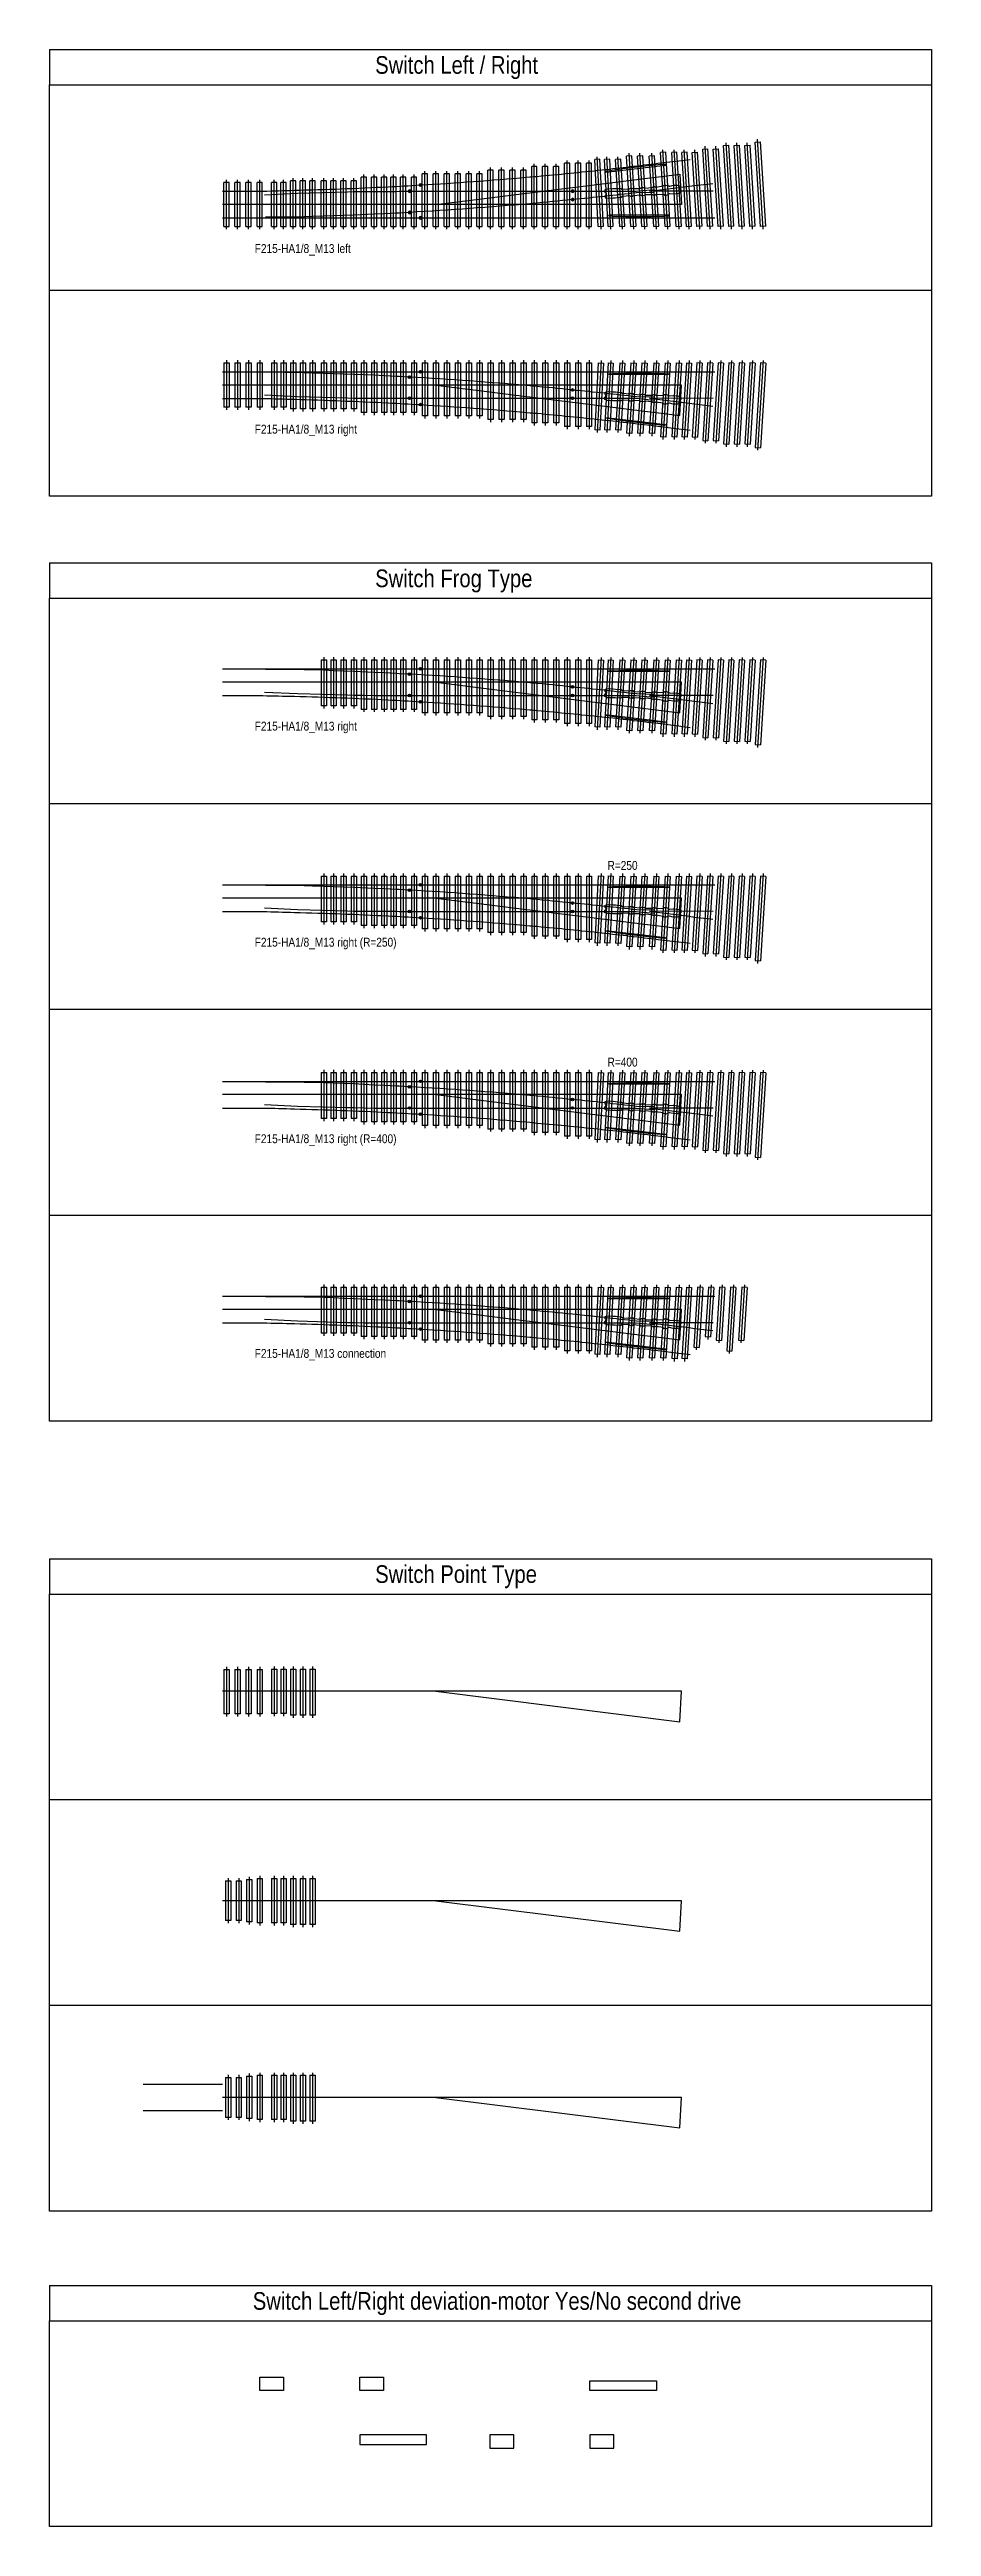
# Model space of a CAD drawing. Header units: metres. Extents: x -35 to 677, y 78 to 218.
# Drawn here: x 185.4 to 235.4, y 77.9 to 218.2 of the extents above; entities that cross this region are included whole.
import ezdxf

# ---------------------------------------------------------------- set-up
doc = ezdxf.new("R2010")
doc.units = ezdxf.units.M
for name, color, linetype in [('ASSEMBLY-Aluminothermic Weld', 1, 'Continuous'), ('ASSEMBLY-Concrete Sleeper', 7, 'Continuous'), ('ASSEMBLY-Switch Detail', 7, 'Continuous'), ('ASSEMBLY-Switch Motor Mechanism', 2, 'Continuous'), ('ASSEMBLY-Switch Rails', 1, 'Continuous'), ('ASSEMBLY-text', 7, 'Continuous'), ('PLACEMENT-Theoretical Switch Triangle New', 7, 'Continuous')]:
    doc.layers.add(name, color=color, linetype=linetype)
doc.layers.add('ASSEMBLY-Aluminothermic Weld-Attributes', color=6, linetype='Continuous', plot=False)
doc.layers.add('ASSEMBLY-Construction Lines', color=6, linetype='Continuous', plot=False)
doc.styles.add('ARIAL NARROW', font='ARIALN.TTF')
doc.styles.get("Standard").update_dxf_attribs({"font": 'arial.ttf'})

msp = doc.modelspace()

# ---------------------------------------------------------------- texts
at = {"style": 'ARIAL NARROW'}
for s, p in [('Switch Left / Right', (203.9, 216.86)), ('Switch Frog Type', (203.9, 187.78)), ('Switch Point Type', (203.9, 131.38)), ('Switch Left/Right deviation-motor Yes/No second drive', (196.96, 90.21))]:
    msp.add_text(s, height=1, dxfattribs=at).set_placement(p)
at = {"layer": 'ASSEMBLY-text', "style": 'ARIAL NARROW'}
for s, p in [('F215-HA1/8_M13 left', (197.07, 206.71)), ('F215-HA1/8_M13 right', (197.07, 196.48)), ('F215-HA1/8_M13 right', (197.07, 179.66)), ('R=250', (217.07, 171.77)), ('F215-HA1/8_M13 right (R=250)', (197.07, 167.42)), ('R=400', (217.07, 160.63)), ('F215-HA1/8_M13 right (R=400)', (197.07, 156.29)), ('F215-HA1/8_M13 connection', (197.07, 144.13))]:
    msp.add_text(s, height=0.5, dxfattribs=at).set_placement(p)

# ---------------------------------------------------------------- blocks, each defined once
blk = doc.blocks.new('*U10')
at = {"layer": 'ASSEMBLY-Concrete Sleeper'}
for p, q in [((-150, 1250), (150, 1250)), ((-150, 1250), (-150, -1257)), ((150, 1250), (150, -1257)), ((150, -1257), (-150, -1257))]:
    blk.add_line(p, q, dxfattribs=at)
at = {"layer": 'ASSEMBLY-Construction Lines'}
blk.add_line((0, 1400), (0, -1407), dxfattribs=at)
blk = doc.blocks.new('*U9')
at = {"layer": 'ASSEMBLY-Concrete Sleeper'}
for p, q in [((-150, 1250), (150, 1250)), ((-150, 1250), (-150, -1350)), ((150, 1250), (150, -1350)), ((150, -1350), (-150, -1350))]:
    blk.add_line(p, q, dxfattribs=at)
at = {"layer": 'ASSEMBLY-Construction Lines'}
blk.add_line((0, 1400), (0, -1500), dxfattribs=at)
blk = doc.blocks.new('*U20')
at = {"layer": 'ASSEMBLY-Concrete Sleeper'}
for p, q in [((150, 3550), (-150, 3550)), ((-150, -1250), (-150, 3550)), ((150, -1250), (150, 3550)), ((-150, -1250), (150, -1250))]:
    blk.add_line(p, q, dxfattribs=at)
at = {"layer": 'ASSEMBLY-Construction Lines'}
blk.add_line((0, -1400), (0, 3700), dxfattribs=at)
blk = doc.blocks.new('*U11')
at = {"layer": 'ASSEMBLY-Concrete Sleeper'}
for p, q in [((-150, 1250), (150, 1250)), ((-150, 1250), (-150, -2550)), ((150, 1250), (150, -2550)), ((150, -2550), (-150, -2550))]:
    blk.add_line(p, q, dxfattribs=at)
at = {"layer": 'ASSEMBLY-Construction Lines'}
blk.add_line((0, 1400), (0, -2700), dxfattribs=at)
blk = doc.blocks.new('*U15')
at = {"layer": 'ASSEMBLY-Concrete Sleeper'}
for p, q in [((-150, 1250), (150, 1250)), ((-150, 1250), (-150, -2950)), ((150, 1250), (150, -2950)), ((150, -2950), (-150, -2950))]:
    blk.add_line(p, q, dxfattribs=at)
at = {"layer": 'ASSEMBLY-Construction Lines'}
blk.add_line((0, 1400), (0, -3100), dxfattribs=at)
blk = doc.blocks.new('*U4')
at = {"layer": 'ASSEMBLY-Concrete Sleeper'}
for p, q in [((-150, 1250), (150, 1250)), ((-150, 1250), (-150, -2350)), ((150, 1250), (150, -2350)), ((150, -2350), (-150, -2350))]:
    blk.add_line(p, q, dxfattribs=at)
at = {"layer": 'ASSEMBLY-Construction Lines'}
blk.add_line((0, 1400), (0, -2500), dxfattribs=at)
blk = doc.blocks.new('*U5')
at = {"layer": 'ASSEMBLY-Concrete Sleeper'}
for p, q in [((-150, 1250), (150, 1250)), ((-150, 1250), (-150, -1550)), ((150, 1250), (150, -1550)), ((150, -1550), (-150, -1550))]:
    blk.add_line(p, q, dxfattribs=at)
at = {"layer": 'ASSEMBLY-Construction Lines'}
blk.add_line((0, 1400), (0, -1700), dxfattribs=at)
blk = doc.blocks.new('*U6')
at = {"layer": 'ASSEMBLY-Concrete Sleeper'}
for p, q in [((-150, 1250), (150, 1250)), ((-150, 1250), (-150, -1750)), ((150, 1250), (150, -1750)), ((150, -1750), (-150, -1750))]:
    blk.add_line(p, q, dxfattribs=at)
at = {"layer": 'ASSEMBLY-Construction Lines'}
blk.add_line((0, 1400), (0, -1900), dxfattribs=at)
blk = doc.blocks.new('*U7')
at = {"layer": 'ASSEMBLY-Concrete Sleeper'}
for p, q in [((-150, 1250), (150, 1250)), ((-150, 1250), (-150, -1950)), ((150, 1250), (150, -1950)), ((150, -1950), (-150, -1950))]:
    blk.add_line(p, q, dxfattribs=at)
at = {"layer": 'ASSEMBLY-Construction Lines'}
blk.add_line((0, 1400), (0, -2100), dxfattribs=at)
blk = doc.blocks.new('*U8')
at = {"layer": 'ASSEMBLY-Concrete Sleeper'}
for p, q in [((-150, 1250), (150, 1250)), ((-150, 1250), (-150, -2150)), ((150, 1250), (150, -2150)), ((150, -2150), (-150, -2150))]:
    blk.add_line(p, q, dxfattribs=at)
at = {"layer": 'ASSEMBLY-Construction Lines'}
blk.add_line((0, 1400), (0, -2300), dxfattribs=at)
blk = doc.blocks.new('SYMBOL ALUMINOTHERMIC WELD')
at = {"layer": 'ASSEMBLY-Aluminothermic Weld'}
h = blk.add_hatch(color=256, dxfattribs=at)
h.dxf.hatch_style = 1
h.paths.add_polyline_path([(-75, 0, 1), (75, 0, 1)])
blk.add_circle((0, 0), 75, dxfattribs=at)
at = {"layer": 'ASSEMBLY-Aluminothermic Weld-Attributes', "flags": 2}
blk.add_attdef('BLOCK_VERSION', (0, 0), '', height=1, dxfattribs=at)
blk = doc.blocks.new('*U18')
at = {"layer": 'ASSEMBLY-Concrete Sleeper'}
for p, q in [((-150, 1250), (150, 1250)), ((-150, 1250), (-150, -2950)), ((150, 1250), (150, -2950)), ((150, -2950), (-150, -2950))]:
    blk.add_line(p, q, dxfattribs=at)
at = {"layer": 'ASSEMBLY-Construction Lines'}
blk.add_line((0, 1400), (0, -3100), dxfattribs=at)
blk = doc.blocks.new('*U12')
at = {"layer": 'ASSEMBLY-Concrete Sleeper'}
for p, q in [((-150, 1250), (150, 1250)), ((-150, 1250), (-150, -2750)), ((150, 1250), (150, -2750)), ((150, -2750), (-150, -2750))]:
    blk.add_line(p, q, dxfattribs=at)
at = {"layer": 'ASSEMBLY-Construction Lines'}
blk.add_line((0, 1400), (0, -2900), dxfattribs=at)
blk = doc.blocks.new('*U13')
at = {"layer": 'ASSEMBLY-Concrete Sleeper'}
for p, q in [((-150, 1250), (150, 1250)), ((-150, 1250), (-150, -2750)), ((150, 1250), (150, -2750)), ((150, -2750), (-150, -2750))]:
    blk.add_line(p, q, dxfattribs=at)
at = {"layer": 'ASSEMBLY-Construction Lines'}
blk.add_line((0, 1400), (0, -2900), dxfattribs=at)
blk = doc.blocks.new('*U19')
at = {"layer": 'ASSEMBLY-Concrete Sleeper'}
for p, q in [((150, 2950), (-150, 2950)), ((-150, -1250), (-150, 2950)), ((150, -1250), (150, 2950)), ((-150, -1250), (150, -1250))]:
    blk.add_line(p, q, dxfattribs=at)
at = {"layer": 'ASSEMBLY-Construction Lines'}
blk.add_line((0, -1400), (0, 3100), dxfattribs=at)
blk = doc.blocks.new('*U16')
at = {"layer": 'ASSEMBLY-Concrete Sleeper'}
for p, q in [((150, 3150), (-150, 3150)), ((-150, -1250), (-150, 3150)), ((150, -1250), (150, 3150)), ((-150, -1250), (150, -1250))]:
    blk.add_line(p, q, dxfattribs=at)
at = {"layer": 'ASSEMBLY-Construction Lines'}
blk.add_line((0, -1400), (0, 3300), dxfattribs=at)
blk = doc.blocks.new('*U17')
at = {"layer": 'ASSEMBLY-Concrete Sleeper'}
for p, q in [((150, 3150), (-150, 3150)), ((-150, -1250), (-150, 3150)), ((150, -1250), (150, 3150)), ((-150, -1250), (150, -1250))]:
    blk.add_line(p, q, dxfattribs=at)
at = {"layer": 'ASSEMBLY-Construction Lines'}
blk.add_line((0, -1400), (0, 3300), dxfattribs=at)
blk = doc.blocks.new('*U14')
at = {"layer": 'ASSEMBLY-Concrete Sleeper'}
for p, q in [((150, 3350), (-150, 3350)), ((-150, -1250), (-150, 3350)), ((150, -1250), (150, 3350)), ((-150, -1250), (150, -1250))]:
    blk.add_line(p, q, dxfattribs=at)
at = {"layer": 'ASSEMBLY-Construction Lines'}
blk.add_line((0, -1400), (0, 3500), dxfattribs=at)
blk = doc.blocks.new('*U25')
at = {"layer": 'ASSEMBLY-Concrete Sleeper'}
for p, q in [((150, 1010), (-150, 1010)), ((-150, -1250), (-150, 1010)), ((150, -1250), (150, 1010)), ((-150, -1250), (150, -1250))]:
    blk.add_line(p, q, dxfattribs=at)
at = {"layer": 'ASSEMBLY-Construction Lines'}
blk.add_line((0, -1400), (0, 1160), dxfattribs=at)
blk = doc.blocks.new('*U26')
at = {"layer": 'ASSEMBLY-Concrete Sleeper'}
for p, q in [((150, 1010), (-150, 1010)), ((-150, -1250), (-150, 1010)), ((150, -1250), (150, 1010)), ((-150, -1250), (150, -1250))]:
    blk.add_line(p, q, dxfattribs=at)
at = {"layer": 'ASSEMBLY-Construction Lines'}
blk.add_line((0, -1400), (0, 1160), dxfattribs=at)
blk = doc.blocks.new('*U27')
at = {"layer": 'ASSEMBLY-Concrete Sleeper'}
for p, q in [((150, 1150), (-150, 1150)), ((-150, -1250), (-150, 1150)), ((150, -1250), (150, 1150)), ((-150, -1250), (150, -1250))]:
    blk.add_line(p, q, dxfattribs=at)
at = {"layer": 'ASSEMBLY-Construction Lines'}
blk.add_line((0, -1400), (0, 1300), dxfattribs=at)
blk = doc.blocks.new('*U36')
at = {"layer": 'ASSEMBLY-Concrete Sleeper'}
for p, q in [((-150, 1250), (150, 1250)), ((-150, 1250), (-150, -2800)), ((150, 1250), (150, -2800)), ((150, -2800), (-150, -2800))]:
    blk.add_line(p, q, dxfattribs=at)
at = {"layer": 'ASSEMBLY-Construction Lines'}
blk.add_line((0, 1400), (0, -2950), dxfattribs=at)
blk = doc.blocks.new('*U42')
at = {"layer": 'ASSEMBLY-Concrete Sleeper'}
for p, q in [((-150, 1250), (150, 1250)), ((-150, 1250), (-150, -2800)), ((150, 1250), (150, -2800)), ((150, -2800), (-150, -2800))]:
    blk.add_line(p, q, dxfattribs=at)
at = {"layer": 'ASSEMBLY-Construction Lines'}
blk.add_line((0, 1400), (0, -2950), dxfattribs=at)
blk = doc.blocks.new('*U43')
at = {"layer": 'ASSEMBLY-Concrete Sleeper'}
for p, q in [((-150, 1250), (150, 1250)), ((-150, 1250), (-150, -2750)), ((150, 1250), (150, -2750)), ((150, -2750), (-150, -2750))]:
    blk.add_line(p, q, dxfattribs=at)
at = {"layer": 'ASSEMBLY-Construction Lines'}
blk.add_line((0, 1400), (0, -2900), dxfattribs=at)
blk = doc.blocks.new('*U37')
at = {"layer": 'ASSEMBLY-Concrete Sleeper'}
for p, q in [((-150, 1250), (150, 1250)), ((-150, 1250), (-150, -2750)), ((150, 1250), (150, -2750)), ((150, -2750), (-150, -2750))]:
    blk.add_line(p, q, dxfattribs=at)
at = {"layer": 'ASSEMBLY-Construction Lines'}
blk.add_line((0, 1400), (0, -2900), dxfattribs=at)
blk = doc.blocks.new('*U38')
at = {"layer": 'ASSEMBLY-Concrete Sleeper'}
for p, q in [((150, 2150), (-150, 2150)), ((-150, -1250), (-150, 2150)), ((150, -1250), (150, 2150)), ((-150, -1250), (150, -1250))]:
    blk.add_line(p, q, dxfattribs=at)
at = {"layer": 'ASSEMBLY-Construction Lines'}
blk.add_line((0, -1400), (0, 2300), dxfattribs=at)
blk = doc.blocks.new('*U39')
at = {"layer": 'ASSEMBLY-Concrete Sleeper'}
for p, q in [((150, 1550), (-150, 1550)), ((-150, -1250), (-150, 1550)), ((150, -1250), (150, 1550)), ((-150, -1250), (150, -1250))]:
    blk.add_line(p, q, dxfattribs=at)
at = {"layer": 'ASSEMBLY-Construction Lines'}
blk.add_line((0, -1400), (0, 1700), dxfattribs=at)
blk = doc.blocks.new('*U40')
at = {"layer": 'ASSEMBLY-Concrete Sleeper'}
for p, q in [((150, 1750), (-150, 1750)), ((-150, -1250), (-150, 1750)), ((150, -1250), (150, 1750)), ((-150, -1250), (150, -1250))]:
    blk.add_line(p, q, dxfattribs=at)
at = {"layer": 'ASSEMBLY-Construction Lines'}
blk.add_line((0, -1400), (0, 1900), dxfattribs=at)
blk = doc.blocks.new('*U41')
at = {"layer": 'ASSEMBLY-Concrete Sleeper'}
for p, q in [((150, 2350), (-150, 2350)), ((-150, -1250), (-150, 2350)), ((150, -1250), (150, 2350)), ((-150, -1250), (150, -1250))]:
    blk.add_line(p, q, dxfattribs=at)
at = {"layer": 'ASSEMBLY-Construction Lines'}
blk.add_line((0, -1400), (0, 2500), dxfattribs=at)

# ---------------------------------------------------------------- linework, layer by layer
for p, q in [((185.44, 218.23), (235.44, 218.23)), ((185.44, 218.23), (185.44, 216.23)), ((235.44, 218.23), (235.44, 216.23)), ((185.44, 204.58), (185.44, 216.23)), ((185.44, 216.23), (235.44, 216.23)), ((235.44, 216.23), (235.44, 204.58)), ((235.44, 204.58), (185.44, 204.58)), ((185.44, 192.93), (185.44, 204.58)), ((235.44, 204.58), (235.44, 192.93)), ((235.44, 192.93), (185.44, 192.93)), ((185.44, 189.15), (235.44, 189.15)), ((185.44, 189.15), (185.44, 187.15)), ((235.44, 189.15), (235.44, 187.15)), ((185.44, 175.5), (185.44, 187.15)), ((185.44, 187.15), (235.44, 187.15)), ((235.44, 187.15), (235.44, 175.5)), ((235.44, 175.5), (185.44, 175.5)), ((185.44, 163.85), (185.44, 175.5)), ((235.44, 175.5), (235.44, 163.85)), ((235.44, 163.85), (185.44, 163.85)), ((185.44, 152.2), (185.44, 163.85)), ((235.44, 163.85), (235.44, 152.2)), ((235.44, 152.2), (185.44, 152.2)), ((185.44, 140.55), (185.44, 152.2)), ((235.44, 152.2), (235.44, 140.55)), ((235.44, 140.55), (185.44, 140.55)), ((185.44, 132.75), (235.44, 132.75)), ((185.44, 132.75), (185.44, 130.75)), ((235.44, 132.75), (235.44, 130.75)), ((185.44, 119.1), (185.44, 130.75)), ((185.44, 130.75), (235.44, 130.75)), ((235.44, 130.75), (235.44, 119.1)), ((235.44, 119.1), (185.44, 119.1)), ((185.44, 107.45), (185.44, 119.1)), ((235.44, 119.1), (235.44, 107.45)), ((235.44, 107.45), (185.44, 107.45)), ((185.44, 95.8), (185.44, 107.45)), ((235.44, 107.45), (235.44, 95.8)), ((235.44, 95.8), (185.44, 95.8)), ((185.44, 91.59), (235.44, 91.59)), ((185.44, 91.59), (185.44, 89.59)), ((235.44, 91.59), (235.44, 89.59)), ((185.44, 77.94), (185.44, 89.59)), ((185.44, 89.59), (235.44, 89.59)), ((235.44, 89.59), (235.44, 77.94)), ((235.44, 77.94), (185.44, 77.94))]:
    msp.add_line(p, q)
at = {"layer": 'ASSEMBLY-Switch Detail'}
for points in [[(216.94, 209.85), (217.1, 209.81), (217.39, 209.83), (217.52, 209.84), (217.85, 209.88), (217.86, 209.88), (217.88, 209.89), (217.88, 209.9), (217.89, 209.91), (217.9, 209.92), (217.92, 209.92), (218.33, 209.96), (218.34, 209.95), (218.36, 209.95), (218.36, 209.94), (218.37, 209.93), (218.38, 209.92), (218.4, 209.92), (218.49, 209.93), (218.5, 209.93), (218.51, 209.94), (218.51, 209.94), (218.52, 209.94), (218.52, 209.95), (218.53, 209.96), (218.54, 209.97), (218.55, 209.97), (218.93, 210), (218.95, 210), (218.96, 209.99), (218.97, 209.98), (218.98, 209.97), (218.99, 209.97), (219, 209.97), (219.16, 209.98), (219.18, 209.98), (219.19, 209.99), (219.2, 210), (219.2, 210.01), (219.22, 210.02), (219.23, 210.02), (219.61, 210.03), (219.63, 210.03), (219.64, 210.02), (219.64, 210.01), (219.65, 210), (219.66, 210), (219.68, 209.99), (219.77, 210), (219.78, 210), (219.79, 210.01), (219.8, 210.02), (219.81, 210.03), (219.82, 210.04), (219.83, 210.04), (220.25, 210.02), (220.27, 210.02), (220.28, 210.01), (220.28, 210), (220.29, 209.99), (220.3, 209.98), (220.32, 209.98), (220.42, 209.99), (220.58, 210.07), (220.6, 210.07), (220.61, 210.07), (220.81, 210.05), (221.06, 210.08), (221.22, 210.14), (221.22, 210.28), (221.19, 210.29), (221.18, 210.31), (221.19, 210.34), (221.21, 210.36), (221.2, 210.5), (221.04, 210.54), (220.79, 210.53), (220.58, 210.48), (220.57, 210.48), (220.56, 210.49), (220.38, 210.54), (220.29, 210.54), (220.27, 210.53), (220.26, 210.52), (220.25, 210.51), (220.25, 210.5), (220.23, 210.49), (220.22, 210.49), (219.81, 210.42), (219.79, 210.42), (219.78, 210.43), (219.77, 210.44), (219.76, 210.44), (219.75, 210.45), (219.74, 210.45), (219.65, 210.45), (219.63, 210.44), (219.62, 210.43), (219.62, 210.42), (219.61, 210.41), (219.6, 210.4), (219.58, 210.4), (219.21, 210.37), (219.19, 210.37), (219.18, 210.38), (219.17, 210.39), (219.16, 210.39), (219.15, 210.4), (219.14, 210.4), (218.98, 210.39), (218.98, 210.39), (218.98, 210.39), (218.96, 210.39), (218.94, 210.37), (218.93, 210.36), (218.91, 210.35), (218.53, 210.34), (218.52, 210.34), (218.51, 210.34), (218.5, 210.35), (218.49, 210.36), (218.48, 210.37), (218.46, 210.37), (218.37, 210.37), (218.36, 210.36), (218.35, 210.36), (218.34, 210.35), (218.33, 210.34), (218.32, 210.33), (218.3, 210.33), (217.89, 210.31), (217.87, 210.32), (217.86, 210.32), (217.86, 210.33), (217.85, 210.34), (217.84, 210.35), (217.82, 210.35), (217.5, 210.34), (217.36, 210.34), (217.07, 210.33), (217.07, 210.33), (216.92, 210.28), (216.92, 210.14), (216.96, 210.12), (216.99, 210.07), (216.97, 210.01), (216.93, 209.99)], [(216.94, 198.83), (217.1, 198.87), (217.39, 198.85), (217.52, 198.84), (217.85, 198.81), (217.86, 198.8), (217.88, 198.79), (217.88, 198.78), (217.89, 198.77), (217.9, 198.77), (217.92, 198.76), (218.33, 198.73), (218.34, 198.73), (218.36, 198.74), (218.36, 198.74), (218.37, 198.75), (218.38, 198.76), (218.4, 198.76), (218.49, 198.75), (218.5, 198.75), (218.51, 198.75), (218.51, 198.75), (218.52, 198.74), (218.52, 198.73), (218.53, 198.72), (218.54, 198.71), (218.55, 198.71), (218.93, 198.68), (218.95, 198.68), (218.96, 198.69), (218.97, 198.7), (218.98, 198.71), (218.99, 198.71), (219, 198.71), (219.16, 198.7), (219.18, 198.7), (219.19, 198.69), (219.2, 198.68), (219.2, 198.67), (219.22, 198.67), (219.23, 198.66), (219.61, 198.65), (219.63, 198.65), (219.64, 198.66), (219.64, 198.67), (219.65, 198.68), (219.66, 198.68), (219.68, 198.69), (219.77, 198.68), (219.78, 198.68), (219.79, 198.67), (219.8, 198.66), (219.81, 198.65), (219.82, 198.65), (219.83, 198.64), (220.25, 198.66), (220.27, 198.66), (220.28, 198.67), (220.28, 198.68), (220.29, 198.69), (220.3, 198.7), (220.32, 198.7), (220.42, 198.69), (220.58, 198.62), (220.6, 198.61), (220.61, 198.61), (220.81, 198.63), (221.06, 198.61), (221.22, 198.55), (221.22, 198.41), (221.19, 198.39), (221.18, 198.37), (221.19, 198.34), (221.21, 198.32), (221.2, 198.19), (221.04, 198.15), (220.79, 198.15), (220.58, 198.2), (220.57, 198.2), (220.56, 198.2), (220.38, 198.14), (220.29, 198.14), (220.27, 198.15), (220.26, 198.16), (220.25, 198.17), (220.25, 198.18), (220.23, 198.19), (220.22, 198.2), (219.81, 198.26), (219.79, 198.26), (219.78, 198.25), (219.77, 198.25), (219.76, 198.24), (219.75, 198.23), (219.74, 198.23), (219.65, 198.24), (219.63, 198.24), (219.62, 198.25), (219.62, 198.26), (219.61, 198.27), (219.6, 198.28), (219.58, 198.28), (219.21, 198.31), (219.19, 198.31), (219.18, 198.3), (219.17, 198.3), (219.16, 198.29), (219.15, 198.28), (219.14, 198.28), (218.98, 198.29), (218.98, 198.29), (218.98, 198.29), (218.96, 198.3), (218.94, 198.31), (218.93, 198.32), (218.91, 198.33), (218.53, 198.35), (218.52, 198.34), (218.51, 198.34), (218.5, 198.33), (218.49, 198.32), (218.48, 198.31), (218.46, 198.31), (218.37, 198.31), (218.36, 198.32), (218.35, 198.32), (218.34, 198.33), (218.33, 198.34), (218.32, 198.35), (218.3, 198.36), (217.89, 198.37), (217.87, 198.36), (217.86, 198.36), (217.86, 198.35), (217.85, 198.34), (217.84, 198.33), (217.82, 198.33), (217.5, 198.34), (217.36, 198.34), (217.07, 198.35), (217.07, 198.35), (216.92, 198.41), (216.92, 198.55), (216.96, 198.56), (216.99, 198.62), (216.97, 198.67), (216.93, 198.69)], [(216.94, 182), (217.1, 182.05), (217.39, 182.02), (217.52, 182.01), (217.85, 181.98), (217.86, 181.97), (217.88, 181.96), (217.88, 181.96), (217.89, 181.95), (217.9, 181.94), (217.92, 181.93), (218.33, 181.9), (218.34, 181.9), (218.36, 181.91), (218.36, 181.92), (218.37, 181.92), (218.38, 181.93), (218.4, 181.93), (218.49, 181.93), (218.5, 181.92), (218.51, 181.92), (218.51, 181.92), (218.52, 181.91), (218.52, 181.9), (218.53, 181.89), (218.54, 181.88), (218.55, 181.88), (218.93, 181.85), (218.95, 181.86), (218.96, 181.86), (218.97, 181.87), (218.98, 181.88), (218.99, 181.89), (219, 181.89), (219.16, 181.88), (219.18, 181.87), (219.19, 181.86), (219.2, 181.86), (219.2, 181.84), (219.22, 181.84), (219.23, 181.84), (219.61, 181.82), (219.63, 181.83), (219.64, 181.83), (219.64, 181.84), (219.65, 181.85), (219.66, 181.86), (219.68, 181.86), (219.77, 181.85), (219.78, 181.85), (219.79, 181.84), (219.8, 181.83), (219.81, 181.83), (219.82, 181.82), (219.83, 181.82), (220.25, 181.83), (220.27, 181.84), (220.28, 181.84), (220.28, 181.85), (220.29, 181.86), (220.3, 181.87), (220.32, 181.87), (220.42, 181.87), (220.58, 181.79), (220.6, 181.78), (220.61, 181.78), (220.81, 181.8), (221.06, 181.78), (221.22, 181.72), (221.22, 181.58), (221.19, 181.57), (221.18, 181.54), (221.19, 181.51), (221.21, 181.5), (221.2, 181.36), (221.04, 181.32), (220.79, 181.32), (220.58, 181.37), (220.57, 181.37), (220.56, 181.37), (220.38, 181.31), (220.29, 181.32), (220.27, 181.32), (220.26, 181.33), (220.25, 181.34), (220.25, 181.35), (220.23, 181.36), (220.22, 181.37), (219.81, 181.43), (219.79, 181.43), (219.78, 181.42), (219.77, 181.42), (219.76, 181.41), (219.75, 181.4), (219.74, 181.4), (219.65, 181.41), (219.63, 181.41), (219.62, 181.42), (219.62, 181.43), (219.61, 181.44), (219.6, 181.45), (219.58, 181.45), (219.21, 181.49), (219.19, 181.48), (219.18, 181.48), (219.17, 181.47), (219.16, 181.46), (219.15, 181.45), (219.14, 181.45), (218.98, 181.46), (218.98, 181.46), (218.98, 181.46), (218.96, 181.47), (218.94, 181.48), (218.93, 181.5), (218.91, 181.5), (218.53, 181.52), (218.52, 181.52), (218.51, 181.51), (218.5, 181.5), (218.49, 181.49), (218.48, 181.48), (218.46, 181.48), (218.37, 181.49), (218.36, 181.49), (218.35, 181.5), (218.34, 181.51), (218.33, 181.52), (218.32, 181.53), (218.3, 181.53), (217.89, 181.54), (217.87, 181.54), (217.86, 181.53), (217.86, 181.52), (217.85, 181.51), (217.84, 181.51), (217.82, 181.5), (217.5, 181.51), (217.36, 181.51), (217.07, 181.52), (217.07, 181.52), (216.92, 181.58), (216.92, 181.72), (216.96, 181.73), (216.99, 181.79), (216.97, 181.85), (216.93, 181.86)], [(216.94, 169.77), (217.1, 169.81), (217.39, 169.79), (217.52, 169.78), (217.85, 169.75), (217.86, 169.74), (217.88, 169.73), (217.88, 169.72), (217.89, 169.71), (217.9, 169.71), (217.92, 169.7), (218.33, 169.67), (218.34, 169.67), (218.36, 169.68), (218.36, 169.68), (218.37, 169.69), (218.38, 169.7), (218.4, 169.7), (218.49, 169.69), (218.5, 169.69), (218.51, 169.68), (218.51, 169.68), (218.52, 169.68), (218.52, 169.67), (218.53, 169.66), (218.54, 169.65), (218.55, 169.65), (218.93, 169.62), (218.95, 169.62), (218.96, 169.63), (218.97, 169.64), (218.98, 169.65), (218.99, 169.65), (219, 169.65), (219.16, 169.64), (219.18, 169.64), (219.19, 169.63), (219.2, 169.62), (219.2, 169.61), (219.22, 169.6), (219.23, 169.6), (219.61, 169.59), (219.63, 169.59), (219.64, 169.6), (219.64, 169.61), (219.65, 169.62), (219.66, 169.62), (219.68, 169.63), (219.77, 169.62), (219.78, 169.62), (219.79, 169.61), (219.8, 169.6), (219.81, 169.59), (219.82, 169.59), (219.83, 169.58), (220.25, 169.6), (220.27, 169.6), (220.28, 169.61), (220.28, 169.62), (220.29, 169.63), (220.3, 169.64), (220.32, 169.64), (220.42, 169.63), (220.58, 169.55), (220.6, 169.55), (220.61, 169.55), (220.81, 169.57), (221.06, 169.54), (221.22, 169.48), (221.22, 169.34), (221.19, 169.33), (221.18, 169.31), (221.19, 169.28), (221.21, 169.26), (221.2, 169.13), (221.04, 169.09), (220.79, 169.09), (220.58, 169.14), (220.57, 169.14), (220.56, 169.14), (220.38, 169.08), (220.29, 169.08), (220.27, 169.09), (220.26, 169.1), (220.25, 169.11), (220.25, 169.12), (220.23, 169.13), (220.22, 169.13), (219.81, 169.2), (219.79, 169.2), (219.78, 169.19), (219.77, 169.18), (219.76, 169.18), (219.75, 169.17), (219.74, 169.17), (219.65, 169.18), (219.63, 169.18), (219.62, 169.19), (219.62, 169.2), (219.61, 169.21), (219.6, 169.22), (219.58, 169.22), (219.21, 169.25), (219.19, 169.25), (219.18, 169.24), (219.17, 169.24), (219.16, 169.23), (219.15, 169.22), (219.14, 169.22), (218.98, 169.23), (218.98, 169.23), (218.98, 169.23), (218.96, 169.23), (218.94, 169.25), (218.93, 169.26), (218.91, 169.27), (218.53, 169.28), (218.52, 169.28), (218.51, 169.28), (218.5, 169.27), (218.49, 169.26), (218.48, 169.25), (218.46, 169.25), (218.37, 169.25), (218.36, 169.26), (218.35, 169.26), (218.34, 169.27), (218.33, 169.28), (218.32, 169.29), (218.3, 169.3), (217.89, 169.31), (217.87, 169.3), (217.86, 169.3), (217.86, 169.29), (217.85, 169.28), (217.84, 169.27), (217.82, 169.27), (217.5, 169.28), (217.36, 169.28), (217.07, 169.29), (217.07, 169.29), (216.92, 169.34), (216.92, 169.48), (216.96, 169.5), (216.99, 169.55), (216.97, 169.61), (216.93, 169.63)], [(216.94, 158.64), (217.1, 158.68), (217.39, 158.66), (217.52, 158.64), (217.85, 158.61), (217.86, 158.61), (217.88, 158.6), (217.88, 158.59), (217.89, 158.58), (217.9, 158.57), (217.92, 158.57), (218.33, 158.53), (218.34, 158.53), (218.36, 158.54), (218.36, 158.55), (218.37, 158.56), (218.38, 158.56), (218.4, 158.57), (218.49, 158.56), (218.5, 158.56), (218.51, 158.55), (218.51, 158.55), (218.52, 158.55), (218.52, 158.54), (218.53, 158.53), (218.54, 158.52), (218.55, 158.52), (218.93, 158.49), (218.95, 158.49), (218.96, 158.5), (218.97, 158.5), (218.98, 158.51), (218.99, 158.52), (219, 158.52), (219.16, 158.51), (219.18, 158.51), (219.19, 158.5), (219.2, 158.49), (219.2, 158.48), (219.22, 158.47), (219.23, 158.47), (219.61, 158.46), (219.63, 158.46), (219.64, 158.47), (219.64, 158.47), (219.65, 158.48), (219.66, 158.49), (219.68, 158.49), (219.77, 158.49), (219.78, 158.48), (219.79, 158.48), (219.8, 158.47), (219.81, 158.46), (219.82, 158.45), (219.83, 158.45), (220.25, 158.46), (220.27, 158.47), (220.28, 158.48), (220.28, 158.48), (220.29, 158.5), (220.3, 158.5), (220.32, 158.51), (220.42, 158.5), (220.58, 158.42), (220.6, 158.42), (220.61, 158.42), (220.81, 158.44), (221.06, 158.41), (221.22, 158.35), (221.22, 158.21), (221.19, 158.2), (221.18, 158.17), (221.19, 158.15), (221.21, 158.13), (221.2, 157.99), (221.04, 157.95), (220.79, 157.96), (220.58, 158), (220.57, 158.01), (220.56, 158), (220.38, 157.94), (220.29, 157.95), (220.27, 157.96), (220.26, 157.96), (220.25, 157.98), (220.25, 157.99), (220.23, 158), (220.22, 158), (219.81, 158.07), (219.79, 158.06), (219.78, 158.06), (219.77, 158.05), (219.76, 158.04), (219.75, 158.04), (219.74, 158.04), (219.65, 158.04), (219.63, 158.05), (219.62, 158.06), (219.62, 158.07), (219.61, 158.08), (219.6, 158.09), (219.58, 158.09), (219.21, 158.12), (219.19, 158.12), (219.18, 158.11), (219.17, 158.1), (219.16, 158.09), (219.15, 158.09), (219.14, 158.09), (218.98, 158.1), (218.98, 158.1), (218.98, 158.1), (218.96, 158.1), (218.94, 158.12), (218.93, 158.13), (218.91, 158.14), (218.53, 158.15), (218.52, 158.15), (218.51, 158.14), (218.5, 158.13), (218.49, 158.12), (218.48, 158.12), (218.46, 158.11), (218.37, 158.12), (218.36, 158.12), (218.35, 158.13), (218.34, 158.14), (218.33, 158.15), (218.32, 158.16), (218.3, 158.16), (217.89, 158.17), (217.87, 158.17), (217.86, 158.16), (217.86, 158.16), (217.85, 158.15), (217.84, 158.14), (217.82, 158.14), (217.5, 158.14), (217.36, 158.14), (217.07, 158.15), (217.07, 158.15), (216.92, 158.21), (216.92, 158.35), (216.96, 158.37), (216.99, 158.42), (216.97, 158.48), (216.93, 158.5)], [(216.94, 146.47), (217.1, 146.51), (217.39, 146.49), (217.52, 146.48), (217.85, 146.45), (217.86, 146.44), (217.88, 146.43), (217.88, 146.43), (217.89, 146.42), (217.9, 146.41), (217.92, 146.4), (218.33, 146.37), (218.34, 146.37), (218.36, 146.38), (218.36, 146.38), (218.37, 146.39), (218.38, 146.4), (218.4, 146.4), (218.49, 146.4), (218.5, 146.39), (218.51, 146.39), (218.51, 146.39), (218.52, 146.38), (218.52, 146.37), (218.53, 146.36), (218.54, 146.35), (218.55, 146.35), (218.93, 146.32), (218.95, 146.32), (218.96, 146.33), (218.97, 146.34), (218.98, 146.35), (218.99, 146.35), (219, 146.36), (219.16, 146.35), (219.18, 146.34), (219.19, 146.33), (219.2, 146.32), (219.2, 146.31), (219.22, 146.31), (219.23, 146.3), (219.61, 146.29), (219.63, 146.29), (219.64, 146.3), (219.64, 146.31), (219.65, 146.32), (219.66, 146.33), (219.68, 146.33), (219.77, 146.32), (219.78, 146.32), (219.79, 146.31), (219.8, 146.3), (219.81, 146.29), (219.82, 146.29), (219.83, 146.28), (220.25, 146.3), (220.27, 146.3), (220.28, 146.31), (220.28, 146.32), (220.29, 146.33), (220.3, 146.34), (220.32, 146.34), (220.42, 146.33), (220.58, 146.26), (220.6, 146.25), (220.61, 146.25), (220.81, 146.27), (221.06, 146.25), (221.22, 146.19), (221.22, 146.05), (221.19, 146.03), (221.18, 146.01), (221.19, 145.98), (221.21, 145.97), (221.2, 145.83), (221.04, 145.79), (220.79, 145.79), (220.58, 145.84), (220.57, 145.84), (220.56, 145.84), (220.38, 145.78), (220.29, 145.79), (220.27, 145.79), (220.26, 145.8), (220.25, 145.81), (220.25, 145.82), (220.23, 145.83), (220.22, 145.84), (219.81, 145.9), (219.79, 145.9), (219.78, 145.89), (219.77, 145.89), (219.76, 145.88), (219.75, 145.87), (219.74, 145.87), (219.65, 145.88), (219.63, 145.88), (219.62, 145.89), (219.62, 145.9), (219.61, 145.91), (219.6, 145.92), (219.58, 145.92), (219.21, 145.95), (219.19, 145.95), (219.18, 145.95), (219.17, 145.94), (219.16, 145.93), (219.15, 145.92), (219.14, 145.92), (218.98, 145.93), (218.98, 145.93), (218.98, 145.93), (218.96, 145.94), (218.94, 145.95), (218.93, 145.97), (218.91, 145.97), (218.53, 145.99), (218.52, 145.98), (218.51, 145.98), (218.5, 145.97), (218.49, 145.96), (218.48, 145.95), (218.46, 145.95), (218.37, 145.96), (218.36, 145.96), (218.35, 145.97), (218.34, 145.98), (218.33, 145.98), (218.32, 145.99), (218.3, 146), (217.89, 146.01), (217.87, 146.01), (217.86, 146), (217.86, 145.99), (217.85, 145.98), (217.84, 145.97), (217.82, 145.97), (217.5, 145.98), (217.36, 145.98), (217.07, 145.99), (217.07, 145.99), (216.92, 146.05), (216.92, 146.19), (216.96, 146.2), (216.99, 146.26), (216.97, 146.31), (216.93, 146.33)]]:
    msp.add_lwpolyline(points, close=True, dxfattribs=at)
at = {"layer": 'ASSEMBLY-Switch Detail', "linetype": 'Continuous'}
for points in [[(216.98, 211.29), (220.36, 211.69), (220.35, 211.73), (220.13, 211.72), (219.38, 211.65), (217.94, 211.48), (217.2, 211.37), (216.98, 211.33)], [(220.54, 208.85), (217.14, 208.85), (217.14, 208.81), (217.36, 208.8), (218.11, 208.77), (219.56, 208.77), (220.31, 208.8), (220.54, 208.81)], [(220.54, 199.83), (217.14, 199.83), (217.14, 199.87), (217.36, 199.88), (218.11, 199.91), (219.56, 199.91), (220.31, 199.88), (220.54, 199.87)], [(216.98, 197.39), (220.36, 196.99), (220.35, 196.95), (220.13, 196.96), (219.38, 197.03), (217.94, 197.2), (217.2, 197.31), (216.98, 197.35)], [(220.54, 183), (217.14, 183), (217.14, 183.04), (217.36, 183.05), (218.11, 183.08), (219.56, 183.08), (220.31, 183.05), (220.54, 183.04)], [(216.98, 180.56), (220.36, 180.16), (220.35, 180.12), (220.13, 180.14), (219.38, 180.2), (217.94, 180.37), (217.2, 180.48), (216.98, 180.52)], [(220.54, 170.77), (217.14, 170.77), (217.14, 170.81), (217.36, 170.82), (218.11, 170.85), (219.56, 170.85), (220.31, 170.82), (220.54, 170.81)], [(216.98, 168.33), (220.36, 167.93), (220.35, 167.89), (220.13, 167.9), (219.38, 167.97), (217.94, 168.14), (217.2, 168.25), (216.98, 168.29)], [(220.54, 159.63), (217.14, 159.63), (217.14, 159.67), (217.36, 159.69), (218.11, 159.71), (219.56, 159.71), (220.31, 159.69), (220.54, 159.67)], [(216.98, 157.2), (220.36, 156.8), (220.35, 156.76), (220.13, 156.77), (219.38, 156.83), (217.94, 157), (217.2, 157.12), (216.98, 157.16)], [(220.54, 147.47), (217.14, 147.47), (217.14, 147.51), (217.36, 147.52), (218.11, 147.55), (219.56, 147.55), (220.31, 147.52), (220.54, 147.51)], [(216.98, 145.03), (220.36, 144.63), (220.35, 144.59), (220.13, 144.6), (219.38, 144.67), (217.94, 144.84), (217.2, 144.95), (216.98, 144.99)]]:
    msp.add_lwpolyline(points, close=True, dxfattribs=at)
at = {"layer": 'ASSEMBLY-Switch Motor Mechanism', "ltscale": 0.02}
for points in [[(197.35, 85.64), (197.35, 86.39), (198.7, 86.39), (198.7, 85.64)], [(203.02, 85.64), (203.02, 86.39), (204.37, 86.39), (204.37, 85.64)], [(216.07, 85.64), (216.07, 86.19), (219.85, 86.19), (219.85, 85.64)], [(203.02, 83.13), (203.02, 82.58), (206.8, 82.58), (206.8, 83.13)], [(210.4, 83.13), (210.4, 82.38), (211.75, 82.38), (211.75, 83.13)], [(216.07, 83.13), (216.07, 82.38), (217.42, 82.38), (217.42, 83.13)]]:
    msp.add_lwpolyline(points, close=True, dxfattribs=at)
at = {"layer": 'ASSEMBLY-Switch Rails'}
for p, q in [((190.74, 102.99), (195.24, 102.99)), ((195.24, 101.48), (190.74, 101.48))]:
    msp.add_line(p, q, dxfattribs=at)
for points in [[(195.24, 210.21), (196, 210.21), (197.53, 210.21, -0.000007), (199.32, 210.26, 0.006221), (204.63, 210.46, 0.002133), (206.45, 210.56), (206.47, 210.56, 0.00756), (212.48, 211), (212.67, 211.02, 0.000465), (213.07, 211.05, 0.003854), (216.77, 211.42, 0.003841), (219.93, 211.79), (221.11, 211.93), (221.59, 211.99), (221.75, 212.01)], [(219.71, 210.14), (218.71, 210.12, -0.004226), (215.09, 209.73, -0.002211), (212.8, 209.51), (212.67, 209.5, -0.008457), (205.86, 209.01), (205.85, 209), (205.26, 208.97), (205.08, 208.97), (204.4, 208.93), (203.84, 208.9), (202.68, 208.85), (202.1, 208.83), (201.54, 208.81), (200.98, 208.79), (200.35, 208.77), (199.87, 208.75), (197.68, 208.73)], [(219.71, 198.54), (218.71, 198.56, 0.004226), (215.09, 198.95, 0.002211), (212.8, 199.17), (212.67, 199.18, 0.008457), (205.86, 199.68), (205.85, 199.68), (205.26, 199.71), (205.08, 199.72), (204.4, 199.75), (203.84, 199.78), (202.68, 199.83), (202.1, 199.85), (201.54, 199.87), (200.98, 199.89), (200.35, 199.91), (199.87, 199.93), (197.68, 199.95)], [(195.24, 198.47), (196, 198.47), (197.53, 198.47, 0.000007), (199.32, 198.42, -0.006221), (204.63, 198.22, -0.002133), (206.45, 198.12), (206.47, 198.12, -0.00756), (212.48, 197.68), (212.67, 197.66, -0.000465), (213.07, 197.63, -0.003854), (216.77, 197.26, -0.003841), (219.93, 196.9), (221.11, 196.75), (221.59, 196.69), (221.75, 196.67)], [(219.71, 181.71), (218.71, 181.73, 0.004226), (215.09, 182.13, 0.002211), (212.8, 182.35), (212.67, 182.36, 0.008457), (205.86, 182.85), (205.85, 182.85), (205.26, 182.88), (205.08, 182.89), (204.4, 182.92), (203.84, 182.95), (202.68, 183), (202.1, 183.03), (201.54, 183.05), (200.98, 183.07), (200.35, 183.09), (199.87, 183.1), (197.68, 183.12)], [(195.24, 181.65), (196, 181.65), (197.53, 181.64, 0.000007), (199.32, 181.6, -0.006221), (204.63, 181.4, -0.002133), (206.45, 181.29), (206.47, 181.29, -0.00756), (212.48, 180.85), (212.67, 180.84, -0.000465), (213.07, 180.8, -0.003854), (216.77, 180.44, -0.003841), (219.93, 180.07), (221.11, 179.92), (221.59, 179.86), (221.75, 179.84)], [(219.71, 169.48), (218.71, 169.5, 0.004226), (215.09, 169.89, 0.002211), (212.8, 170.11), (212.67, 170.12, 0.008457), (205.86, 170.62), (205.85, 170.62), (205.26, 170.65), (205.08, 170.66), (204.4, 170.69), (203.84, 170.72), (202.68, 170.77), (202.1, 170.79), (201.54, 170.81), (200.98, 170.83), (200.35, 170.85), (199.87, 170.87), (197.68, 170.89)], [(195.24, 169.41), (196, 169.41), (197.53, 169.41, 0.000007), (199.32, 169.36, -0.006221), (204.63, 169.16, -0.002133), (206.45, 169.06), (206.47, 169.06, -0.00756), (212.48, 168.62), (212.67, 168.6, -0.000465), (213.07, 168.57, -0.003854), (216.77, 168.2, -0.003841), (219.93, 167.83), (221.11, 167.69), (221.59, 167.63), (221.75, 167.61)], [(219.71, 158.35), (218.71, 158.37, 0.004226), (215.09, 158.76, 0.002211), (212.8, 158.98), (212.67, 158.99, 0.008457), (205.86, 159.48), (205.85, 159.48), (205.26, 159.52), (205.08, 159.52), (204.4, 159.56), (203.84, 159.58), (202.68, 159.64), (202.1, 159.66), (201.54, 159.68), (200.98, 159.7), (200.35, 159.72), (199.87, 159.73), (197.68, 159.75)], [(195.24, 158.28), (196, 158.28), (197.53, 158.28, 0.000007), (199.32, 158.23, -0.006221), (204.63, 158.03, -0.002133), (206.45, 157.93), (206.47, 157.93, -0.00756), (212.48, 157.49), (212.67, 157.47, -0.000465), (213.07, 157.43, -0.003854), (216.77, 157.07, -0.003841), (219.93, 156.7), (221.11, 156.55), (221.59, 156.5), (221.75, 156.47)], [(219.71, 146.18), (218.71, 146.2, 0.004226), (215.09, 146.6, 0.002211), (212.8, 146.81), (212.67, 146.83, 0.008457), (205.86, 147.32), (205.85, 147.32), (205.26, 147.35), (205.08, 147.36), (204.4, 147.39), (203.84, 147.42), (202.68, 147.47), (202.1, 147.49), (201.54, 147.52), (200.98, 147.54), (200.35, 147.56), (199.87, 147.57), (197.68, 147.59)], [(195.24, 146.11), (196, 146.11), (197.53, 146.11, 0.000007), (199.32, 146.07, -0.006221), (204.63, 145.86, -0.002133), (206.45, 145.76), (206.47, 145.76, -0.00756), (212.48, 145.32), (212.67, 145.3, -0.000465), (213.07, 145.27, -0.003854), (216.77, 144.9, -0.003841), (219.93, 144.54), (221.11, 144.39), (221.59, 144.33), (221.75, 144.31)]]:
    msp.add_lwpolyline(points, format="xyb", dxfattribs=at)
for points in [[(219.44, 210.21), (221.68, 210.49), (222.01, 210.53), (223.04, 210.65)], [(197.62, 210.01), (199.49, 210.1), (202.33, 210.18), (202.68, 210.19), (203.26, 210.2), (203.84, 210.2), (204.18, 210.2), (204.63, 210.2), (205.08, 210.2), (205.25, 210.21), (205.86, 210.21), (215.09, 210.21), (218.7, 210.21), (219.7, 210.3)], [(223.06, 210.21), (219.44, 210.21)], [(195.24, 208.7), (223.16, 208.7)], [(195.24, 199.98), (223.16, 199.98)], [(197.62, 198.67), (199.49, 198.58), (202.33, 198.5), (202.68, 198.49), (203.26, 198.48), (203.84, 198.48), (204.18, 198.48), (204.63, 198.48), (205.08, 198.48), (205.25, 198.48), (205.86, 198.48), (215.09, 198.48), (218.7, 198.48), (219.7, 198.38)], [(219.44, 198.48), (221.68, 198.2), (222.01, 198.16), (223.04, 198.03)], [(223.06, 198.47), (219.44, 198.48)], [(195.24, 183.16), (223.16, 183.16)], [(197.62, 181.84), (199.49, 181.76), (202.33, 181.68), (202.68, 181.67), (203.26, 181.66), (203.84, 181.65), (204.18, 181.65), (204.63, 181.65), (205.08, 181.65), (205.25, 181.65), (205.86, 181.65), (215.09, 181.65), (218.7, 181.65), (219.7, 181.55)], [(219.44, 181.65), (221.68, 181.37), (222.01, 181.33), (223.04, 181.2)], [(223.06, 181.65), (219.44, 181.65)], [(195.24, 170.92), (223.16, 170.92)], [(197.62, 169.61), (199.49, 169.52), (202.33, 169.44), (202.68, 169.43), (203.26, 169.42), (203.84, 169.42), (204.18, 169.42), (204.63, 169.42), (205.08, 169.42), (205.25, 169.41), (205.86, 169.41), (215.09, 169.41), (218.7, 169.41), (219.7, 169.32)], [(219.44, 169.42), (221.68, 169.14), (222.01, 169.09), (223.04, 168.97)], [(223.06, 169.41), (219.44, 169.42)], [(195.24, 159.79), (223.16, 159.79)], [(197.62, 158.47), (199.49, 158.39), (202.33, 158.31), (202.68, 158.3), (203.26, 158.29), (203.84, 158.28), (204.18, 158.28), (204.63, 158.28), (205.08, 158.28), (205.25, 158.28), (205.86, 158.28), (215.09, 158.28), (218.7, 158.28), (219.7, 158.19)], [(219.44, 158.28), (221.68, 158), (222.01, 157.96), (223.04, 157.83)], [(223.06, 158.28), (219.44, 158.28)], [(195.24, 147.62), (223.16, 147.62)], [(197.62, 146.31), (199.49, 146.22), (202.33, 146.14), (202.68, 146.14), (203.26, 146.12), (203.84, 146.12), (204.18, 146.12), (204.63, 146.12), (205.08, 146.12), (205.25, 146.12), (205.86, 146.12), (215.09, 146.12), (218.7, 146.12), (219.7, 146.02)], [(219.44, 146.12), (221.68, 145.84), (222.01, 145.8), (223.04, 145.67)], [(223.06, 146.12), (219.44, 146.12)]]:
    msp.add_lwpolyline(points, dxfattribs=at)
at = {"layer": 'PLACEMENT-Theoretical Switch Triangle New'}
for points in [[(207.34, 209.45), (221.16, 211.18), (221.27, 209.45), (195.24, 209.45)], [(207.34, 199.23), (221.16, 197.5), (221.27, 199.23), (195.24, 199.23)], [(207.34, 182.4), (221.16, 180.67), (221.27, 182.4), (195.24, 182.4)], [(207.34, 170.17), (221.16, 168.44), (221.27, 170.17), (195.24, 170.17)], [(207.34, 159.04), (221.16, 157.31), (221.27, 159.04), (195.24, 159.04)], [(207.34, 146.87), (221.16, 145.14), (221.27, 146.87), (195.24, 146.87)], [(207.34, 125.24), (221.16, 123.51), (221.27, 125.24), (195.24, 125.24)], [(207.34, 113.38), (221.16, 111.65), (221.27, 113.38), (195.24, 113.38)], [(207.34, 102.24), (221.16, 100.51), (221.27, 102.24), (195.24, 102.24)]]:
    msp.add_lwpolyline(points, dxfattribs=at)

# ---------------------------------------------------------------- block references
at = {"layer": 'ASSEMBLY-Aluminothermic Weld', "xscale": -0.001, "yscale": 0.001, "zscale": 0.001, "rotation": 180}
for p in [(206.46, 210.56), (205.85, 209), (205.85, 210.21), (215.09, 210.21), (215.09, 209.73), (206.47, 208.7)]:
    msp.add_blockref('SYMBOL ALUMINOTHERMIC WELD', p, dxfattribs=at)
at = {"layer": 'ASSEMBLY-Aluminothermic Weld', "xscale": 0.001, "yscale": 0.001, "zscale": 0.001}
for p in [(205.85, 199.68), (206.47, 199.98), (205.85, 198.48), (206.46, 198.12), (215.09, 198.95), (215.09, 198.48), (205.85, 182.85), (206.47, 183.16), (205.85, 181.65), (206.46, 181.29), (215.09, 182.13), (215.09, 181.65), (205.85, 170.62), (206.47, 170.92), (215.09, 169.89), (205.85, 169.41), (206.46, 169.06), (215.09, 169.41), (205.85, 159.48), (206.47, 159.79), (215.09, 158.76), (205.85, 158.28), (206.46, 157.93), (215.09, 158.28), (205.85, 147.32), (206.47, 147.62), (205.85, 146.12), (206.46, 145.76)]:
    msp.add_blockref('SYMBOL ALUMINOTHERMIC WELD', p, dxfattribs=at)
at = {"layer": 'ASSEMBLY-Concrete Sleeper', "yscale": 0.001, "zscale": 0.001}
for name, p, xscale, rotation in [('*U4', (214.78, 209.45), -0.001, 180), ('*U4', (215.4, 209.45), -0.001, 180), ('*U4', (216.02, 209.45), -0.001, 180), ('*U11', (216.63, 209.46), -0.001, 183.0993060000001), ('*U11', (217.18, 209.46), -0.001, 183.0993060000001), ('*U11', (217.83, 209.46), -0.001, 183.5625000000001), ('*U12', (218.47, 209.46), -0.001, 183.5625000000001), ('*U12', (219.09, 209.46), -0.001, 183.5625000000001), ('*U13', (219.76, 209.46), -0.001, 183.5625000000001), ('*U18', (220.4, 209.46), -0.001, 183.5625000000001), ('*U18', (221.04, 209.46), -0.001, 183.5625000000001), ('*U15', (221.61, 209.46), -0.001, 183.5625000000001), ('*U19', (222.21, 209.46), -0.001, 3.562499999842483), ('*U16', (222.81, 209.46), -0.001, 3.562499999740964), ('*U17', (223.41, 209.46), -0.001, 3.562499999999957), ('*U14', (224.01, 209.46), -0.001, 3.562499999741125), ('*U14', (224.61, 209.46), -0.001, 3.562499999898759), ('*U14', (225.21, 209.46), -0.001, 3.562499999999957), ('*U20', (225.81, 209.46), -0.001, 3.562499999898759), ('*U10', (195.47, 209.45), -0.001, 180), ('*U10', (196.09, 209.45), -0.001, 180), ('*U10', (196.72, 209.45), -0.001, 180), ('*U10', (197.35, 209.45), -0.001, 180), ('*U10', (198.17, 209.45), -0.001, 180), ('*U10', (198.7, 209.45), -0.001, 180), ('*U9', (199.25, 209.45), -0.001, 180), ('*U9', (199.8, 209.45), -0.001, 180), ('*U9', (200.35, 209.45), -0.001, 180), ('*U9', (200.98, 209.45), -0.001, 180), ('*U9', (201.54, 209.45), -0.001, 180), ('*U9', (202.1, 209.45), -0.001, 180), ('*U9', (202.68, 209.45), -0.001, 180), ('*U5', (203.26, 209.45), -0.001, 180), ('*U5', (203.84, 209.45), -0.001, 180), ('*U5', (204.4, 209.45), -0.001, 180), ('*U5', (204.94, 209.45), -0.001, 180), ('*U5', (205.48, 209.45), -0.001, 180), ('*U5', (206.1, 209.45), -0.001, 180), ('*U6', (206.72, 209.45), -0.001, 180), ('*U6', (207.34, 209.45), -0.001, 180), ('*U6', (207.96, 209.45), -0.001, 180), ('*U6', (208.58, 209.45), -0.001, 180), ('*U6', (209.2, 209.45), -0.001, 180), ('*U6', (209.82, 209.45), -0.001, 180), ('*U7', (210.44, 209.45), -0.001, 180), ('*U7', (211.06, 209.45), -0.001, 180), ('*U7', (211.68, 209.45), -0.001, 180), ('*U7', (212.3, 209.45), -0.001, 180), ('*U8', (212.92, 209.45), -0.001, 180), ('*U8', (213.54, 209.45), -0.001, 180), ('*U8', (214.16, 209.45), -0.001, 180), ('*U11', (216.63, 199.23), 0.001, 356.900694), ('*U11', (217.18, 199.23), 0.001, 356.900694), ('*U11', (217.83, 199.23), 0.001, 356.4375000000001), ('*U12', (218.47, 199.23), 0.001, 356.4375000000001), ('*U12', (219.09, 199.23), 0.001, 356.4375000000001), ('*U13', (219.76, 199.23), 0.001, 356.4375000000001), ('*U18', (220.4, 199.23), 0.001, 356.4375000000001), ('*U18', (221.04, 199.23), 0.001, 356.4375000000001), ('*U15', (221.61, 199.23), 0.001, 356.4375000000001), ('*U19', (222.21, 199.23), 0.001, 176.4375000001575), ('*U16', (222.81, 199.23), 0.001, 176.437500000259), ('*U17', (223.41, 199.23), 0.001, 176.4375), ('*U14', (224.01, 199.23), 0.001, 176.4375000002589), ('*U14', (224.61, 199.23), 0.001, 176.4375000001012), ('*U14', (225.21, 199.23), 0.001, 176.4375), ('*U20', (225.81, 199.23), 0.001, 176.4375000001012), ('*U11', (216.63, 182.4), 0.001, 356.900694), ('*U11', (217.18, 182.4), 0.001, 356.900694), ('*U11', (217.83, 182.4), 0.001, 356.4375000000001), ('*U12', (218.47, 182.4), 0.001, 356.4375000000001), ('*U12', (219.09, 182.4), 0.001, 356.4375000000001), ('*U13', (219.76, 182.4), 0.001, 356.4375000000001), ('*U18', (220.4, 182.4), 0.001, 356.4375000000001), ('*U18', (221.04, 182.4), 0.001, 356.4375000000001), ('*U15', (221.61, 182.4), 0.001, 356.4375000000001), ('*U19', (222.21, 182.4), 0.001, 176.4375000001575), ('*U16', (222.81, 182.4), 0.001, 176.437500000259), ('*U17', (223.41, 182.4), 0.001, 176.4375), ('*U14', (224.01, 182.4), 0.001, 176.4375000002589), ('*U14', (224.61, 182.4), 0.001, 176.4375000001012), ('*U14', (225.21, 182.4), 0.001, 176.4375), ('*U20', (225.81, 182.4), 0.001, 176.4375000001012), ('*U11', (216.63, 170.17), 0.001, 356.900694), ('*U11', (217.18, 170.17), 0.001, 356.900694), ('*U11', (217.83, 170.16), 0.001, 356.4375000000001), ('*U12', (218.47, 170.16), 0.001, 356.4375000000001), ('*U12', (219.09, 170.16), 0.001, 356.4375000000001), ('*U13', (219.76, 170.16), 0.001, 356.4375000000001), ('*U18', (220.4, 170.16), 0.001, 356.4375000000001), ('*U18', (221.04, 170.16), 0.001, 356.4375000000001), ('*U15', (221.61, 170.16), 0.001, 356.4375000000001), ('*U19', (222.21, 170.16), 0.001, 176.4375000001575), ('*U16', (222.81, 170.16), 0.001, 176.437500000259), ('*U17', (223.41, 170.16), 0.001, 176.4375), ('*U14', (224.01, 170.16), 0.001, 176.4375000002589), ('*U14', (224.61, 170.16), 0.001, 176.4375000001012), ('*U14', (225.21, 170.16), 0.001, 176.4375), ('*U20', (225.81, 170.16), 0.001, 176.4375000001012), ('*U11', (216.63, 159.03), 0.001, 356.900694), ('*U11', (217.18, 159.03), 0.001, 356.900694), ('*U11', (217.83, 159.03), 0.001, 356.4375000000001), ('*U12', (218.47, 159.03), 0.001, 356.4375000000001), ('*U12', (219.09, 159.03), 0.001, 356.4375000000001), ('*U13', (219.76, 159.03), 0.001, 356.4375000000001), ('*U18', (220.4, 159.03), 0.001, 356.4375000000001), ('*U18', (221.04, 159.03), 0.001, 356.4375000000001), ('*U15', (221.61, 159.03), 0.001, 356.4375000000001), ('*U19', (222.21, 159.03), 0.001, 176.4375000001575), ('*U16', (222.81, 159.03), 0.001, 176.437500000259), ('*U17', (223.41, 159.03), 0.001, 176.4375), ('*U14', (224.01, 159.03), 0.001, 176.4375000002589), ('*U14', (224.61, 159.03), 0.001, 176.4375000001012), ('*U14', (225.21, 159.03), 0.001, 176.4375), ('*U20', (225.81, 159.03), 0.001, 176.4375000001012), ('*U11', (216.63, 146.87), 0.001, 356.900694), ('*U11', (217.18, 146.87), 0.001, 356.900694), ('*U11', (217.83, 146.87), 0.001, 356.4375000000001), ('*U43', (218.47, 146.87), 0.001, 356.4375000000001), ('*U43', (219.09, 146.87), 0.001, 356.4375000000001), ('*U37', (219.76, 146.87), 0.001, 356.4375000000001), ('*U37', (220.4, 146.87), 0.001, 356.4375000000001), ('*U42', (221.04, 146.87), 0.001, 356.4375000000001), ('*U36', (221.61, 146.87), 0.001, 356.4375000000001), ('*U38', (222.24, 146.87), 0.001, 176.4375000001575), ('*U39', (222.86, 146.87), 0.001, 176.437500000259), ('*U40', (223.49, 146.87), 0.001, 176.4375), ('*U41', (224.12, 146.87), 0.001, 176.4375000002589), ('*U40', (224.75, 146.87), 0.001, 176.4375000001012)]:
    msp.add_blockref(name, p, dxfattribs=dict(at, xscale=xscale, rotation=rotation))
at = {"layer": 'ASSEMBLY-Concrete Sleeper'}
for name, p, xscale, yscale, zscale in [('*U10', (195.47, 199.23), 0.001, 0.001, 0.001), ('*U10', (196.09, 199.23), 0.001, 0.001, 0.001), ('*U10', (196.72, 199.23), 0.001, 0.001, 0.001), ('*U10', (197.35, 199.23), 0.001, 0.001, 0.001), ('*U10', (198.17, 199.23), 0.001, 0.001, 0.001), ('*U10', (198.7, 199.23), 0.001, 0.001, 0.001), ('*U9', (199.25, 199.23), 0.001, 0.001, 0.001), ('*U9', (199.8, 199.23), 0.001, 0.001, 0.001), ('*U9', (200.35, 199.23), 0.001, 0.001, 0.001), ('*U9', (200.98, 199.23), 0.001, 0.001, 0.001), ('*U9', (201.54, 199.23), 0.001, 0.001, 0.001), ('*U9', (202.1, 199.23), 0.001, 0.001, 0.001), ('*U9', (202.68, 199.23), 0.001, 0.001, 0.001), ('*U5', (203.26, 199.23), 0.001, 0.001, 0.001), ('*U5', (203.84, 199.23), 0.001, 0.001, 0.001), ('*U5', (204.4, 199.23), 0.001, 0.001, 0.001), ('*U5', (204.94, 199.23), 0.001, 0.001, 0.001), ('*U5', (205.48, 199.23), 0.001, 0.001, 0.001), ('*U5', (206.1, 199.23), 0.001, 0.001, 0.001), ('*U6', (206.72, 199.23), 0.001, 0.001, 0.001), ('*U6', (207.34, 199.23), 0.001, 0.001, 0.001), ('*U6', (207.96, 199.23), 0.001, 0.001, 0.001), ('*U6', (208.58, 199.23), 0.001, 0.001, 0.001), ('*U6', (209.2, 199.23), 0.001, 0.001, 0.001), ('*U6', (209.82, 199.23), 0.001, 0.001, 0.001), ('*U7', (210.44, 199.23), 0.001, 0.001, 0.001), ('*U7', (211.06, 199.23), 0.001, 0.001, 0.001), ('*U7', (211.68, 199.23), 0.001, 0.001, 0.001), ('*U7', (212.3, 199.23), 0.001, 0.001, 0.001), ('*U8', (212.92, 199.23), 0.001, 0.001, 0.001), ('*U8', (213.54, 199.23), 0.001, 0.001, 0.001), ('*U8', (214.16, 199.23), 0.001, 0.001, 0.001), ('*U4', (214.78, 199.23), 0.001, 0.001, 0.001), ('*U4', (215.4, 199.23), 0.001, 0.001, 0.001), ('*U4', (216.02, 199.23), 0.001, 0.001, 0.001), ('*U9', (200.98, 182.41), 0.001, 0.001, 0.001), ('*U9', (201.54, 182.41), 0.001, 0.001, 0.001), ('*U9', (202.1, 182.41), 0.001, 0.001, 0.001), ('*U9', (202.68, 182.41), 0.001, 0.001, 0.001), ('*U5', (203.26, 182.41), 0.001, 0.001, 0.001), ('*U5', (203.84, 182.41), 0.001, 0.001, 0.001), ('*U5', (204.4, 182.41), 0.001, 0.001, 0.001), ('*U5', (204.94, 182.41), 0.001, 0.001, 0.001), ('*U5', (205.48, 182.41), 0.001, 0.001, 0.001), ('*U5', (206.1, 182.41), 0.001, 0.001, 0.001), ('*U6', (206.72, 182.41), 0.001, 0.001, 0.001), ('*U6', (207.34, 182.41), 0.001, 0.001, 0.001), ('*U6', (207.96, 182.41), 0.001, 0.001, 0.001), ('*U6', (208.58, 182.41), 0.001, 0.001, 0.001), ('*U6', (209.2, 182.41), 0.001, 0.001, 0.001), ('*U6', (209.82, 182.41), 0.001, 0.001, 0.001), ('*U7', (210.44, 182.41), 0.001, 0.001, 0.001), ('*U7', (211.06, 182.41), 0.001, 0.001, 0.001), ('*U7', (211.68, 182.41), 0.001, 0.001, 0.001), ('*U7', (212.3, 182.41), 0.001, 0.001, 0.001), ('*U8', (212.92, 182.41), 0.001, 0.001, 0.001), ('*U8', (213.54, 182.41), 0.001, 0.001, 0.001), ('*U8', (214.16, 182.41), 0.001, 0.001, 0.001), ('*U4', (214.78, 182.41), 0.001, 0.001, 0.001), ('*U4', (215.4, 182.41), 0.001, 0.001, 0.001), ('*U4', (216.02, 182.41), 0.001, 0.001, 0.001), ('*U9', (200.98, 170.17), 0.001, 0.001, 0.001), ('*U9', (201.54, 170.17), 0.001, 0.001, 0.001), ('*U9', (202.1, 170.17), 0.001, 0.001, 0.001), ('*U9', (202.68, 170.17), 0.001, 0.001, 0.001), ('*U5', (203.26, 170.17), 0.001, 0.001, 0.001), ('*U5', (203.84, 170.17), 0.001, 0.001, 0.001), ('*U5', (204.4, 170.17), 0.001, 0.001, 0.001), ('*U5', (204.94, 170.17), 0.001, 0.001, 0.001), ('*U5', (205.48, 170.17), 0.001, 0.001, 0.001), ('*U5', (206.1, 170.17), 0.001, 0.001, 0.001), ('*U6', (206.72, 170.17), 0.001, 0.001, 0.001), ('*U6', (207.34, 170.17), 0.001, 0.001, 0.001), ('*U6', (207.96, 170.17), 0.001, 0.001, 0.001), ('*U6', (208.58, 170.17), 0.001, 0.001, 0.001), ('*U6', (209.2, 170.17), 0.001, 0.001, 0.001), ('*U6', (209.82, 170.17), 0.001, 0.001, 0.001), ('*U7', (210.44, 170.17), 0.001, 0.001, 0.001), ('*U7', (211.06, 170.17), 0.001, 0.001, 0.001), ('*U7', (211.68, 170.17), 0.001, 0.001, 0.001), ('*U7', (212.3, 170.17), 0.001, 0.001, 0.001), ('*U8', (212.92, 170.17), 0.001, 0.001, 0.001), ('*U8', (213.54, 170.17), 0.001, 0.001, 0.001), ('*U8', (214.16, 170.17), 0.001, 0.001, 0.001), ('*U4', (214.78, 170.17), 0.001, 0.001, 0.001), ('*U4', (215.4, 170.17), 0.001, 0.001, 0.001), ('*U4', (216.02, 170.17), 0.001, 0.001, 0.001), ('*U9', (200.98, 159.04), 0.001, 0.001, 0.001), ('*U9', (201.54, 159.04), 0.001, 0.001, 0.001), ('*U9', (202.1, 159.04), 0.001, 0.001, 0.001), ('*U9', (202.68, 159.04), 0.001, 0.001, 0.001), ('*U5', (203.26, 159.04), 0.001, 0.001, 0.001), ('*U5', (203.84, 159.04), 0.001, 0.001, 0.001), ('*U5', (204.4, 159.04), 0.001, 0.001, 0.001), ('*U5', (204.94, 159.04), 0.001, 0.001, 0.001), ('*U5', (205.48, 159.04), 0.001, 0.001, 0.001), ('*U5', (206.1, 159.04), 0.001, 0.001, 0.001), ('*U6', (206.72, 159.04), 0.001, 0.001, 0.001), ('*U6', (207.34, 159.04), 0.001, 0.001, 0.001), ('*U6', (207.96, 159.04), 0.001, 0.001, 0.001), ('*U6', (208.58, 159.04), 0.001, 0.001, 0.001), ('*U6', (209.2, 159.04), 0.001, 0.001, 0.001), ('*U6', (209.82, 159.04), 0.001, 0.001, 0.001), ('*U7', (210.44, 159.04), 0.001, 0.001, 0.001), ('*U7', (211.06, 159.04), 0.001, 0.001, 0.001), ('*U7', (211.68, 159.04), 0.001, 0.001, 0.001), ('*U7', (212.3, 159.04), 0.001, 0.001, 0.001), ('*U8', (212.92, 159.04), 0.001, 0.001, 0.001), ('*U8', (213.54, 159.04), 0.001, 0.001, 0.001), ('*U8', (214.16, 159.04), 0.001, 0.001, 0.001), ('*U4', (214.78, 159.04), 0.001, 0.001, 0.001), ('*U4', (215.4, 159.04), 0.001, 0.001, 0.001), ('*U4', (216.02, 159.04), 0.001, 0.001, 0.001), ('*U9', (200.98, 146.88), 0.001, 0.001, 0.001), ('*U9', (201.54, 146.88), 0.001, 0.001, 0.001), ('*U9', (202.1, 146.88), 0.001, 0.001, 0.001), ('*U9', (202.68, 146.88), 0.001, 0.001, 0.001), ('*U5', (203.26, 146.88), 0.001, 0.001, 0.001), ('*U5', (203.84, 146.88), 0.001, 0.001, 0.001), ('*U5', (204.4, 146.88), 0.001, 0.001, 0.001), ('*U5', (204.93, 146.88), 0.001, 0.001, 0.001), ('*U5', (205.48, 146.88), 0.001, 0.001, 0.001), ('*U5', (206.1, 146.88), 0.001, 0.001, 0.001), ('*U6', (206.72, 146.88), 0.001, 0.001, 0.001), ('*U6', (207.34, 146.88), 0.001, 0.001, 0.001), ('*U6', (207.96, 146.88), 0.001, 0.001, 0.001), ('*U6', (208.58, 146.88), 0.001, 0.001, 0.001), ('*U6', (209.2, 146.88), 0.001, 0.001, 0.001), ('*U6', (209.82, 146.88), 0.001, 0.001, 0.001), ('*U7', (210.44, 146.88), 0.001, 0.001, 0.001), ('*U7', (211.06, 146.88), 0.001, 0.001, 0.001), ('*U7', (211.68, 146.88), 0.001, 0.001, 0.001), ('*U7', (212.3, 146.88), 0.001, 0.001, 0.001), ('*U8', (212.92, 146.88), 0.001, 0.001, 0.001), ('*U8', (213.54, 146.88), 0.001, 0.001, 0.001), ('*U8', (214.16, 146.88), 0.001, 0.001, 0.001), ('*U4', (214.78, 146.88), 0.001, 0.001, 0.001), ('*U4', (215.4, 146.88), 0.001, 0.001, 0.001), ('*U4', (216.02, 146.88), 0.001, 0.001, 0.001), ('*U10', (195.47, 125.23), 0.0009999999999999907, 0.0009999999999999907, 0.0009999999999999907), ('*U10', (196.09, 125.23), 0.0009999999999999907, 0.0009999999999999907, 0.0009999999999999907), ('*U10', (196.72, 125.23), 0.0009999999999999907, 0.0009999999999999907, 0.0009999999999999907), ('*U10', (197.35, 125.23), 0.0009999999999999907, 0.0009999999999999907, 0.0009999999999999907), ('*U10', (198.17, 125.24), 0.001, 0.001, 0.001), ('*U10', (198.7, 125.24), 0.001, 0.001, 0.001), ('*U9', (199.25, 125.24), 0.001, 0.001, 0.001), ('*U9', (199.8, 125.24), 0.001, 0.001, 0.001), ('*U9', (200.35, 125.24), 0.001, 0.001, 0.001), ('*U10', (197.35, 113.38), 0.001, 0.001, 0.001), ('*U10', (198.17, 113.38), 0.001, 0.001, 0.001), ('*U10', (198.7, 113.38), 0.001, 0.001, 0.001), ('*U9', (199.25, 113.38), 0.001, 0.001, 0.001), ('*U9', (199.8, 113.38), 0.001, 0.001, 0.001), ('*U9', (200.35, 113.38), 0.001, 0.001, 0.001), ('*U10', (197.35, 102.24), 0.001, 0.001, 0.001), ('*U10', (198.17, 102.24), 0.001, 0.001, 0.001), ('*U10', (198.7, 102.24), 0.001, 0.001, 0.001), ('*U9', (199.25, 102.24), 0.001, 0.001, 0.001), ('*U9', (199.8, 102.24), 0.001, 0.001, 0.001), ('*U9', (200.35, 102.24), 0.001, 0.001, 0.001)]:
    msp.add_blockref(name, p, dxfattribs=dict(at, xscale=xscale, yscale=yscale, zscale=zscale))
at = {"layer": 'ASSEMBLY-Concrete Sleeper', "extrusion": (0, 0, -1), "xscale": 0.0009999999999999942, "yscale": 0.0009999999999999942, "zscale": -0.001, "rotation": 180}
for name, p in [('*U25', (-195.57, 113.26)), ('*U26', (-196.16, 113.26)), ('*U27', (-196.75, 113.33)), ('*U25', (-195.57, 102.12)), ('*U26', (-196.16, 102.12)), ('*U27', (-196.75, 102.19))]:
    msp.add_blockref(name, p, dxfattribs=at)

msp.set_redraw_order([(e.dxf.handle, doc.entitydb.next_handle()) for e in msp.query("TEXT MTEXT ATTDEF DIMENSION ARC_DIMENSION")])  # texts and dimensions are drawn at this point

doc.saveas('drawing.dxf')
